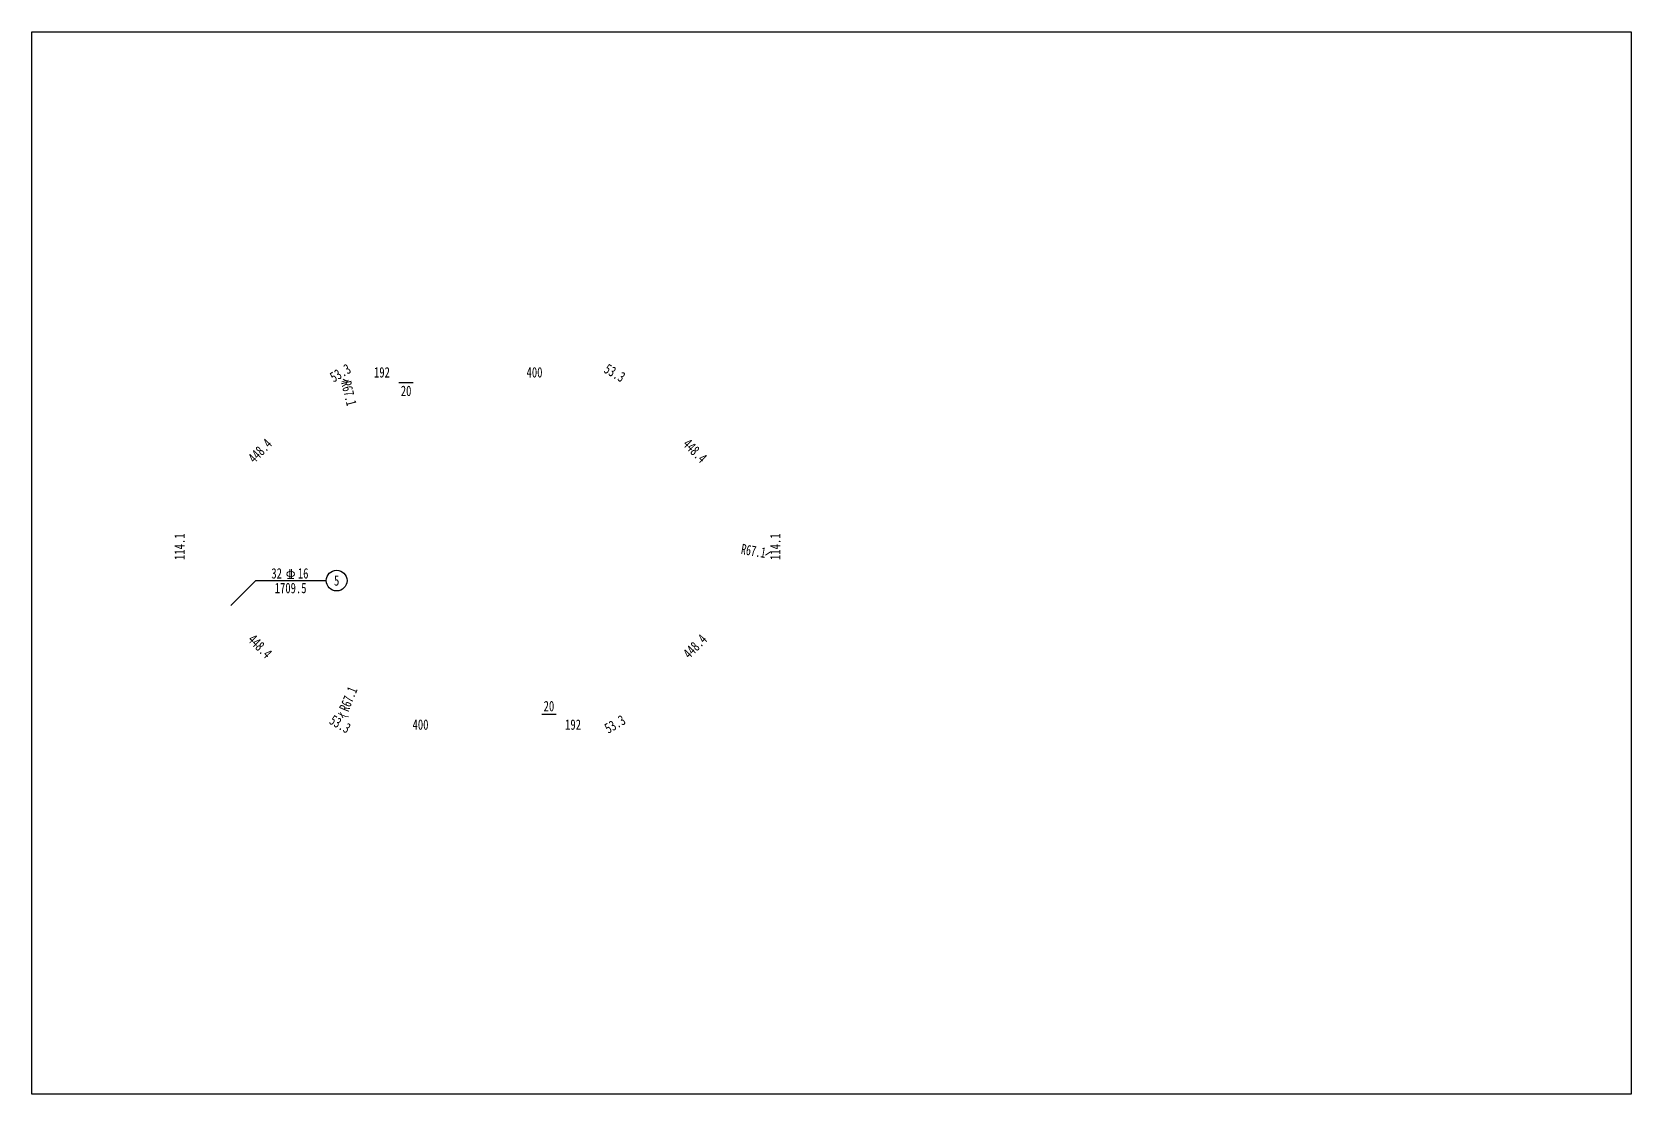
# Model space of a CAD drawing. Header units: millimetres. Extents: x 13990 to 22790, y 4334 to 8354.
# Drawn here: x 20590 to 22790, y 6892 to 8354 of the extents above; entities that cross this region are included whole.
import ezdxf
from ezdxf.enums import TextEntityAlignment as Align

# ---------------------------------------------------------------- set-up
doc = ezdxf.new("R2010")
doc.units = ezdxf.units.MM
doc.layers.get('0').update_dxf_attribs({"lineweight": 15})
doc.layers.get('Defpoints').update_dxf_attribs({"color": 8})
doc.layers.add('钢筋', color=1, linetype='Continuous', lineweight=30)
doc.styles.add('111', font='仿宋_GB2312.TTF', dxfattribs={"width": 0.7})
doc.styles.add('FS', font='', dxfattribs={"width": 0.75})
doc.styles.get('FS').set_extended_font_data('仿宋_GB2312')
doc.dimstyles.new('200', dxfattribs={"dimscale": 0, "dimtxt": 2.5, "dimasz": 1, "dimexe": 1, "dimexo": 1, "dimgap": 0.6, "dimtad": 1, "dimdec": 1, "dimdsep": 46, "dimtxsty": '111', "dimblk": 'OBLIQUE', "dimcen": 0, "dimclrd": 4, "dimclre": 4, "dimclrt": 4, "dimadec": 1, "dimazin": 2, "dimtfac": 1, "dimtdec": 0, "dimtix": 1, "dimtmove": 2, "dimatfit": 3, "dimfxl": 4, "dimfxlon": 1, "dimtolj": 1, "dimlwd": -1, "dimlwe": -1, "dimarcsym": 0})

msp = doc.modelspace()

# ---------------------------------------------------------------- texts
at = {"lineweight": 25, "style": 'FS', "width": 0.75}
for s, rotation, p in [('53.3', 30.19777, (21014.15, 7884.51)), ('53.3', 329.80223, (21391.69, 7884.51)), ('448.4', 45.53546, (20903.7, 7777.35)), ('448.4', 314.46454, (21502.14, 7777.35)), ('114.1', 90, (20793.13, 7645.3)), ('114.1', 90, (21612.72, 7645.3)), ('448.4', 45.53546, (21502.14, 7508.26)), ('448.4', 314.46454, (20903.7, 7508.26)), ('53.3', 329.80223, (21013.89, 7401.16)), ('53.3', 30.19777, (21391.95, 7401.16))]:
    msp.add_text(s, height=14.286, rotation=rotation, dxfattribs=at).set_placement(p, align=Align.MIDDLE)
for s, height, p in [('192', 14.286, (21071.46, 7885.21)), ('400', 14.286, (21281.34, 7885.21)), ('20', 14.286, (21104.68, 7859.74)), ('1709.5', 14.286, (20945.77, 7588.34)), ('5', 14.29, (21009.11, 7598.67)), ('20', 14.286, (21301.17, 7425.87)), ('400', 14.286, (21124.51, 7400.39)), ('192', 14.286, (21334.39, 7400.39))]:
    msp.add_text(s, height=height, dxfattribs=at).set_placement(p, align=Align.MIDDLE)
msp.add_text('32   16', height=14.286, dxfattribs=at).set_placement((20919.3, 7601.53))

# ---------------------------------------------------------------- blocks, each defined once
blk = doc.blocks.new('三级钢')
at = {"color": 7, "lineweight": 18}
for p, q in [((-0.2, -1.13), (-0.2, 1.22)), ((0.2, -1.13), (0.2, 1.22)), ((-0.8, -1.13), (0.78, -1.13))]:
    blk.add_line(p, q, dxfattribs=at)
blk.add_ellipse((0, 0), major_axis=(0.966, 0), ratio=0.701732, dxfattribs=at)
blk = doc.blocks.new('gjdy')
at = {"lineweight": 25}
for p, q in [((0, 0), (6, 6)), ((6, 6), (23, 6))]:
    blk.add_line(p, q, dxfattribs=at)
blk.add_circle((25.5, 6), 2.5, dxfattribs=at)
at = {"xscale": 0.9600000000209548, "yscale": 0.9600000000209548, "zscale": 0.9600000000209548}
blk.add_blockref('三级钢', (14.42, 7.59), dxfattribs=at)
blk = doc.blocks.new('_Oblique')
at = {"color": 0, "linetype": 'ByBlock', "lineweight": -2}
blk.add_line((-0.5, -0.5), (0.5, 0.5), dxfattribs=at)
blk = doc.blocks.new('*D77')
at = {"color": 4}
blk.add_line((21021.6, 7873.8), (21021.6, 7873.8), dxfattribs=at)
blk.add_arc((21031.3, 7834.8), 40.2, 98.1415, 112.1937, dxfattribs=at)
at = {"layer": 'Defpoints', "color": 0}
for p in [(21021.6, 7873.8), (21031.3, 7834.8)]:
    blk.add_point(p, dxfattribs=at)
at = {"color": 4, "xscale": 5.714285714285715, "yscale": 5.714285714285715, "zscale": 5.714285714285715, "rotation": 284.0521716928147}
blk.add_blockref('_Oblique', (21021.6, 7873.8), dxfattribs=at)
at = {"color": 4, "insert": (21026, 7856.3), "char_height": 14.29, "attachment_point": 5, "rotation": 284.0522, "style": '111'}
blk.add_mtext('\\A1;R67.1', dxfattribs=at)
blk = doc.blocks.new('*D78')
at = {"color": 4}
blk.add_line((21602.6, 7636.1), (21602.6, 7636.1), dxfattribs=at)
at = {"layer": 'Defpoints', "color": 0}
for p in [(21563, 7642.8), (21602.6, 7636.1)]:
    blk.add_point(p, dxfattribs=at)
at = {"color": 4, "xscale": 5.714285714285715, "yscale": 5.714285714285715, "zscale": 5.714285714285715, "rotation": 170.3839197318449}
blk.add_blockref('_Oblique', (21602.6, 7636.1), dxfattribs=at)
at = {"color": 4, "insert": (21582.7, 7639.5), "char_height": 14.29, "attachment_point": 5, "rotation": 350.3839, "style": '111'}
blk.add_mtext('\\A1;R67.1', dxfattribs=at)
blk = doc.blocks.new('*D79')
at = {"color": 4}
blk.add_line((21016.1, 7413.5), (21016.1, 7413.5), dxfattribs=at)
blk.add_arc((21031.3, 7450.8), 40.2, 239.6864, 261.8585, dxfattribs=at)
at = {"layer": 'Defpoints', "color": 0}
for p in [(21031.3, 7450.8), (21016.1, 7413.5)]:
    blk.add_point(p, dxfattribs=at)
at = {"color": 4, "xscale": 5.714285714285715, "yscale": 5.714285714285715, "zscale": 5.714285714285715, "rotation": 67.82791540237805}
blk.add_blockref('_Oblique', (21016.1, 7413.5), dxfattribs=at)
at = {"color": 4, "insert": (21025.2, 7435.7), "char_height": 14.29, "attachment_point": 5, "rotation": 67.8279, "style": '111'}
blk.add_mtext('\\A1;R67.1', dxfattribs=at)

# ---------------------------------------------------------------- dimensions: what is measured, and where the dimension line sits
for center, mpoint, picture, middle in [((21031.33, 7834.8), (21021.56, 7873.85), '*D77', (21025.96, 7856.27)), ((21562.96, 7642.8), (21602.64, 7636.08), '*D78', (21582.66, 7639.47)), ((21031.33, 7450.8), (21016.14, 7413.53), '*D79', (21025.19, 7435.74))]:
    dim = msp.add_radius_dim(center=center, mpoint=mpoint, text='R67.1', dimstyle='200', override={"dimscale": 5.714286, "dimtxsty": '111', "dimblk": 'Oblique'})
    dim.commit()
    dim.dimension.update_dxf_attribs({"geometry": picture, "text_midpoint": middle, "dimtype": 164})

# ---------------------------------------------------------------- linework, layer by layer
at = {"layer": 'Defpoints'}
msp.add_lwpolyline([(20589.94, 8353.76), (22789.94, 8353.76), (22789.94, 6892.05), (20589.94, 6892.05)], close=True, dxfattribs=at)
at = {"layer": '钢筋'}
for p, q in [((21094.51, 7871.39), (21114.42, 7871.39)), ((21311.34, 7414.21), (21291.43, 7414.21))]:
    msp.add_line(p, q, dxfattribs=at)

# ---------------------------------------------------------------- block references
at = {"lineweight": 25, "xscale": 5.712457142857142, "yscale": 5.712457142857142, "zscale": 5.712457142857142}
msp.add_blockref('gjdy', (20863.45, 7564.4), dxfattribs=at)

msp.set_redraw_order([(e.dxf.handle, doc.entitydb.next_handle()) for e in msp.query("TEXT MTEXT ATTDEF DIMENSION ARC_DIMENSION")])  # texts and dimensions are drawn at this point

doc.saveas('drawing.dxf')
